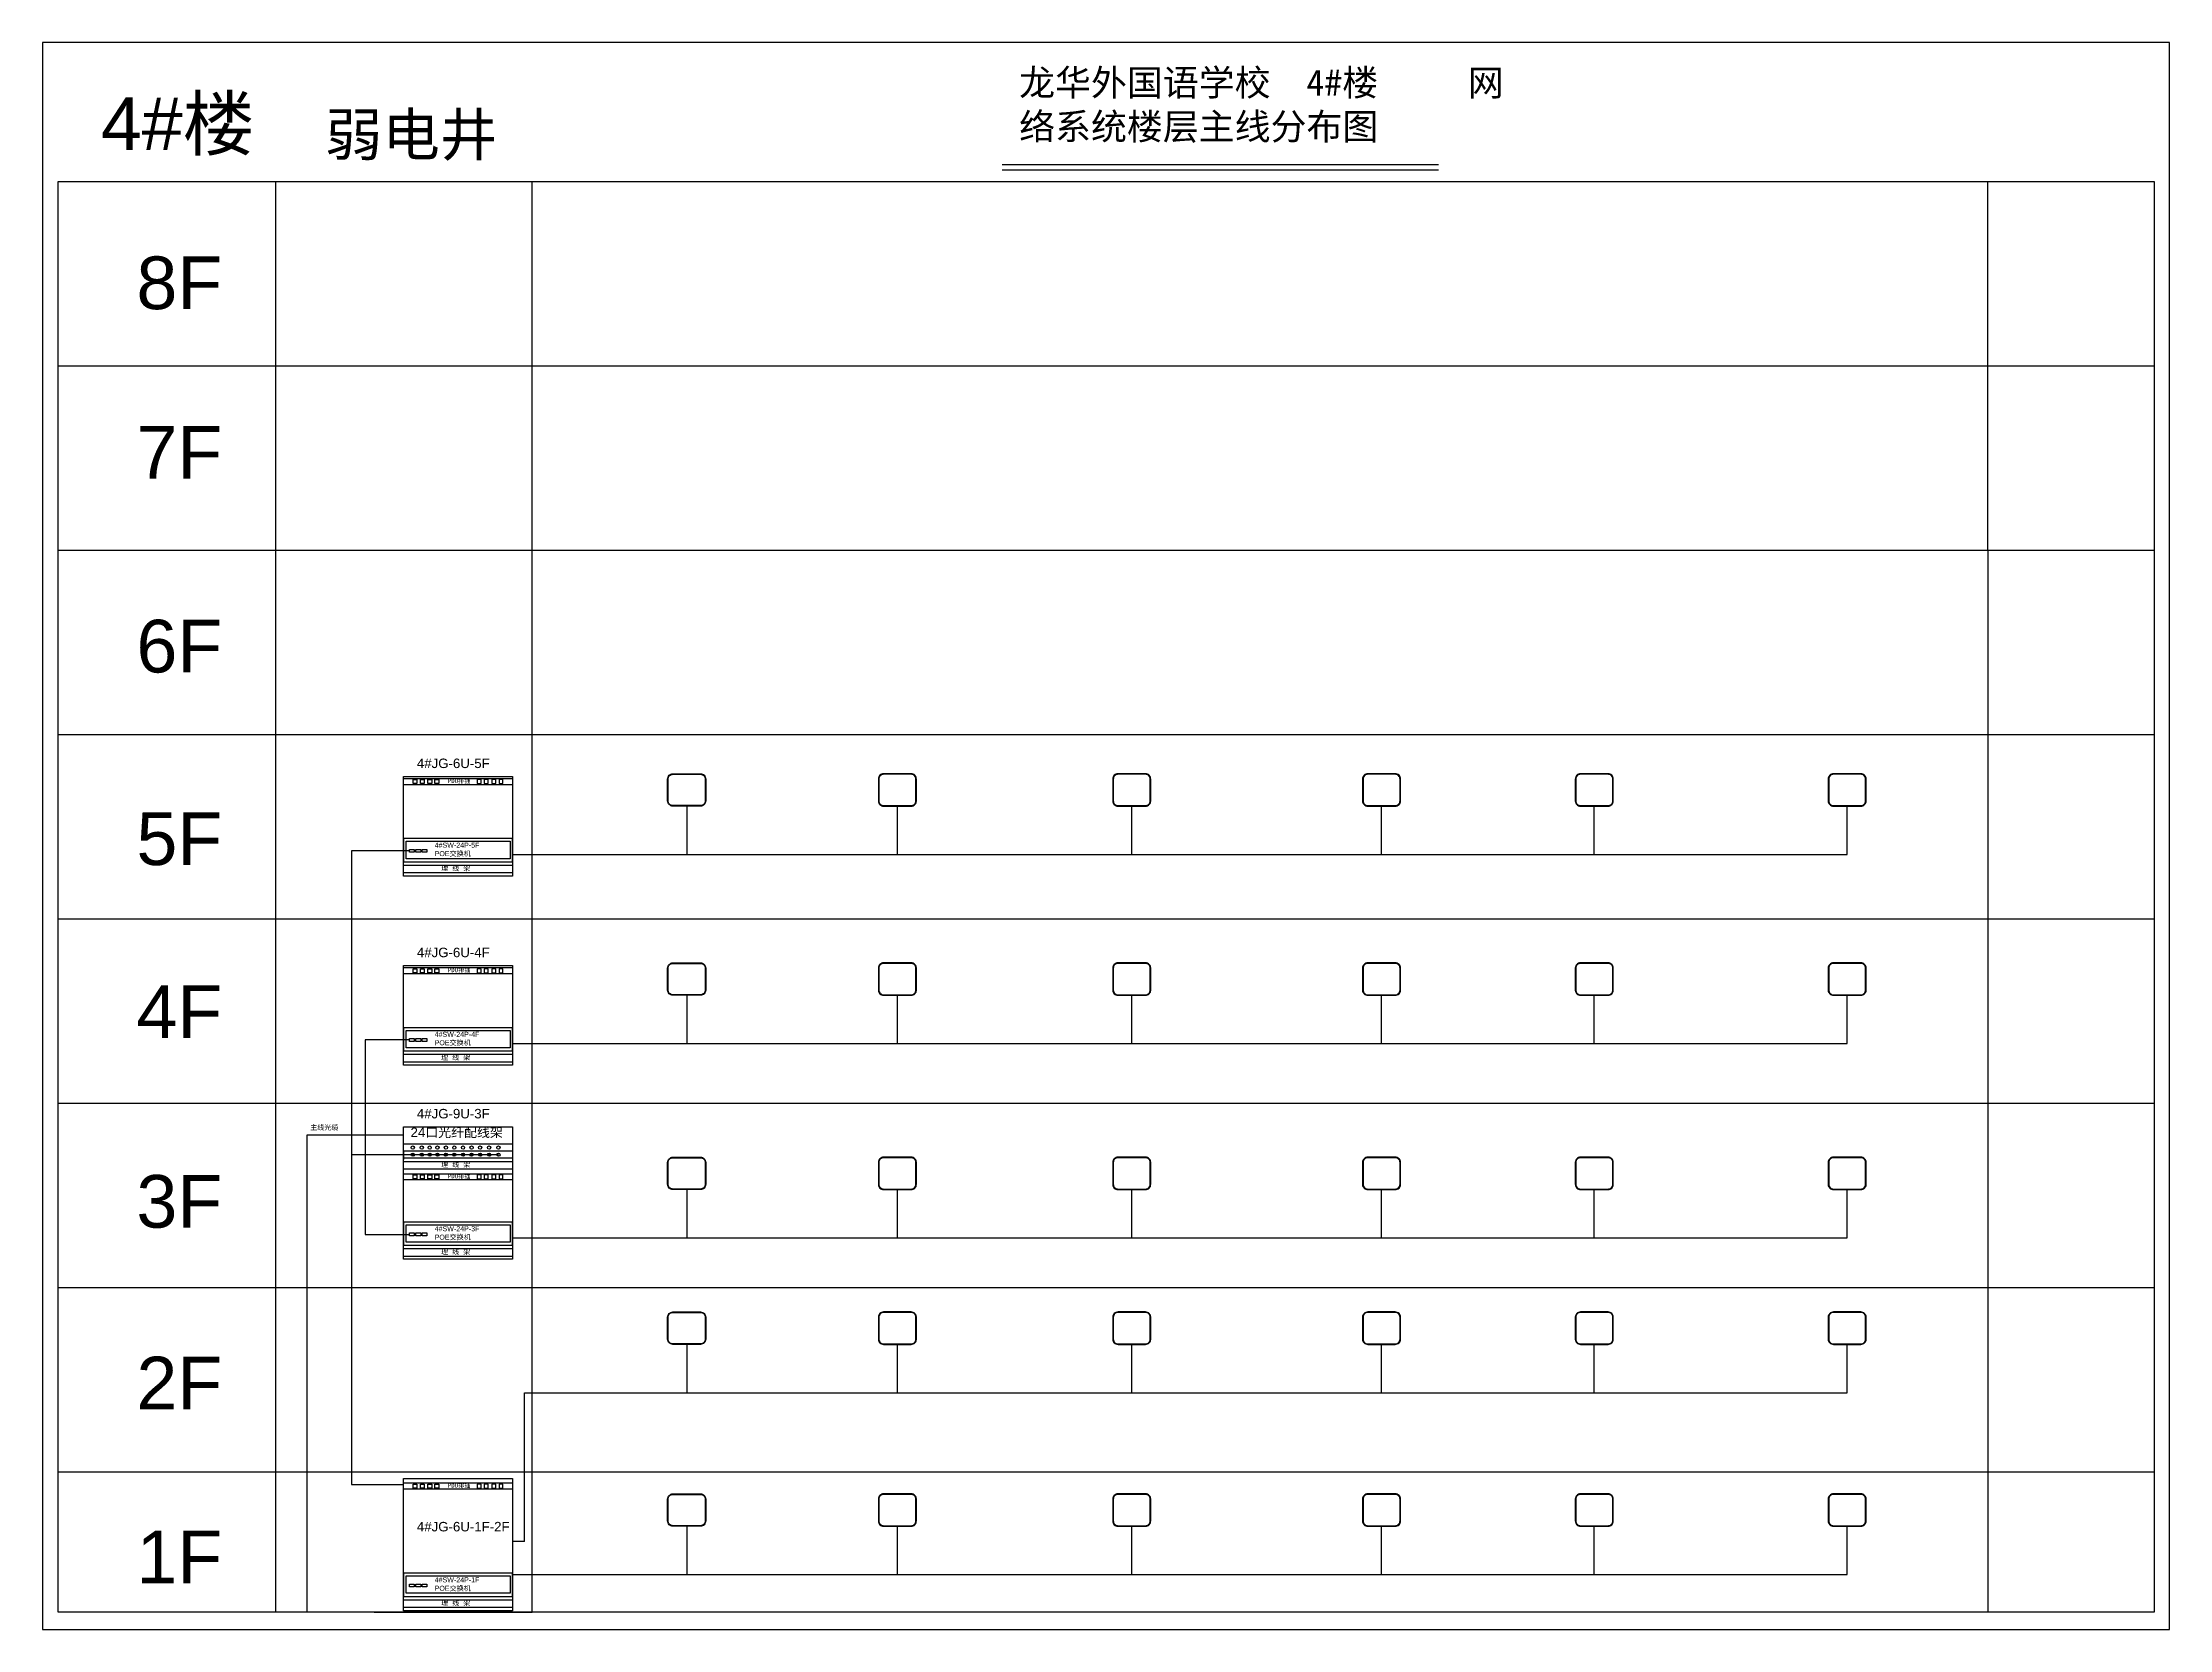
# Model space of a CAD drawing. Header units: millimetres. Extents: x 50392 to 160164, y -68581 to 42974.
# Drawn here: x 116974 to 157360, y -30612 to -480 of the extents above; entities that cross this region are included whole.
import ezdxf

# ---------------------------------------------------------------- set-up
doc = ezdxf.new("R2010")
doc.units = ezdxf.units.MM
doc.layers.add('多模光纤', color=4, linetype='Continuous')
doc.styles.get("Standard").update_dxf_attribs({"font": 'arial.ttf'})

msp = doc.modelspace()

# ---------------------------------------------------------------- texts
at = {"attachment_point": 1}
for s, width, insert, char_height in [('\\A1;{\\fSimSun|b0|i0|c134|p2;龙华外国语学校  4#楼     网络系统楼层主线分布图}', 9385.23, (135518, -991), 500), ('4#{\\fSimSun|b0|i0|c134|p2;楼}', 9059, (118082, -1521), 1000), ('{\\fSimSun|b0|i0|c134|p2;弱电井}', 9059, (122335, -1827), 800), ('8F', 1720.87, (118757, -4542), 1000), ('7F', 1720.87, (118757, -7763), 1000), ('6F', 1720.87, (118757, -11441), 1000), ('4#JG-6U-5F', 1720.87, (124082, -14076), 180), ('5F', 1720.87, (118757, -15098), 1000), ('4#SW-24P-5F\\PPOE{\\fSimSun|b0|i0|c134|p2;交换机}', 729.57, (124420, -15672), 96), ('{\\fSimSun|b0|i0|c134|p2;理 线 架}', 1127.72, (124543, -16109), 96), ('4#JG-6U-4F', 1720.87, (124082, -17667), 180), ('4F', 1720.87, (118757, -18381), 1000), ('4#SW-24P-4F\\PPOE{\\fSimSun|b0|i0|c134|p2;交换机}', 729.57, (124420, -19264), 96), ('{\\fSimSun|b0|i0|c134|p2;理 线 架}', 1127.72, (124543, -19701), 96), ('4#JG-9U-3F', 1720.87, (124082, -20728), 180), ('{\\fSimSun|b0|i0|c134|p2;主线光缆 }', 1127.72, (122056, -21031), 96), ('24{\\fSimSun|b0|i0|c134|p2;口光纤配线架}', 3268.34, (123962, -21083), 180), ('{\\fSimSun|b0|i0|c134|p2;理 线 架}', 1127.72, (124543, -21736), 96), ('3F', 1720.87, (118757, -21983), 1000), ('4#SW-24P-3F\\PPOE{\\fSimSun|b0|i0|c134|p2;交换机}', 729.57, (124420, -22955), 96), ('{\\fSimSun|b0|i0|c134|p2;理 线 架}', 1127.72, (124543, -23392), 96), ('2F', 1720.87, (118757, -25433), 1000), ('4#JG-6U-1F-2F', 1720.87, (124082, -28570), 180), ('1F', 1720.87, (118757, -28734), 1000), ('4#SW-24P-1F\\PPOE{\\fSimSun|b0|i0|c134|p2;交换机}', 729.57, (124420, -29622), 96), ('{\\fSimSun|b0|i0|c134|p2;理 线 架}', 1127.72, (124543, -30059), 96)]:
    msp.add_mtext_dynamic_manual_height_columns(s, width=width, gutter_width=12.5, heights=[0], dxfattribs=dict(at, insert=insert, char_height=char_height))

# ---------------------------------------------------------------- blocks, each defined once
blk = doc.blocks.new('5664')
for points in [[(0, 0), (1721, 0), (1721, -99), (0, -99)], [(151, -18), (211, -18), (211, -81), (151, -81)], [(265, -18), (326, -18), (326, -81), (265, -81)], [(385, -18), (445, -18), (445, -81), (385, -81)], [(496, -18), (556, -18), (556, -81), (496, -81)], [(1225, -18), (1165, -18), (1165, -81), (1225, -81)], [(1336, -18), (1276, -18), (1276, -81), (1336, -81)], [(1456, -18), (1395, -18), (1395, -81), (1456, -81)], [(1570, -18), (1510, -18), (1510, -81), (1570, -81)]]:
    blk.add_lwpolyline(points, close=True)
at = {"insert": (697, -4), "char_height": 70, "attachment_point": 1}
blk.add_mtext_dynamic_manual_height_columns('{\\fSimHei|b0|i0|c134|p49;PDU排插}', width=1720.87, gutter_width=12.5, heights=[0], dxfattribs=at)

# ---------------------------------------------------------------- linework, layer by layer
for p, q in [((135197, -2794), (143478, -2794)), ((117271, -6617), (117271, -3117)), ((117271, -3117), (157068, -3117)), ((121399, -3117), (121399, -30284)), ((126271, -10117), (126271, -3117)), ((135197, -2895), (143478, -2895)), ((153910, -10117), (153910, -3117)), ((157068, -3117), (157068, -10117)), ((117271, -10117), (117271, -6617)), ((117271, -6617), (157068, -6617)), ((117271, -13617), (117271, -10117)), ((117271, -10117), (157068, -10117)), ((117271, -10117), (123271, -10117)), ((126271, -30284), (126271, -10117)), ((153910, -10117), (153910, -30284)), ((157068, -10117), (157068, -30284)), ((117271, -17117), (117271, -13617)), ((117271, -13617), (157068, -13617)), ((117271, -20617), (117271, -17117)), ((117271, -17117), (157068, -17117)), ((117271, -24117), (117271, -20617)), ((117271, -20617), (157068, -20617)), ((123831, -21526), (125896, -21526)), ((123831, -21526), (123831, -21687)), ((117271, -27617), (117271, -24117)), ((117271, -24117), (157068, -24117)), ((117271, -30284), (117271, -27617)), ((117271, -27617), (157068, -27617)), ((157068, -30284), (117271, -30284)), ((123271, -30284), (126271, -30284)), ((157068, -30284), (155382, -30284))]:
    msp.add_line(p, q)
at = {"color": 30}
for p, q in [((129205, -14979), (129205, -15896)), ((133206, -15896), (133206, -14979)), ((137656, -15896), (137656, -14979)), ((142399, -15896), (142399, -14979)), ((146439, -15896), (146439, -14979)), ((151240, -15896), (151240, -14979)), ((125896, -15896), (151240, -15896)), ((129205, -18571), (129205, -19488)), ((133206, -19488), (133206, -18571)), ((137656, -19488), (137656, -18571)), ((142399, -19488), (142399, -18571)), ((146439, -19488), (146439, -18571)), ((151240, -19488), (151240, -18571)), ((125896, -19488), (151240, -19488)), ((129205, -22260), (129205, -23177)), ((133206, -23177), (133206, -22260)), ((137656, -23177), (137656, -22260)), ((142399, -23177), (142399, -22260)), ((146439, -23177), (146439, -22260)), ((151240, -23177), (151240, -22260)), ((125896, -23177), (151240, -23177)), ((129205, -25199), (129205, -26116)), ((133206, -26116), (133206, -25199)), ((137656, -26116), (137656, -25199)), ((142399, -26116), (142399, -25199)), ((146439, -26116), (146439, -25199)), ((151240, -26116), (151240, -25199)), ((126127, -26116), (151240, -26116)), ((126127, -28942), (126127, -26116)), ((129205, -28652), (129205, -29569)), ((133206, -29569), (133206, -28652)), ((137656, -29569), (137656, -28652)), ((142399, -29569), (142399, -28652)), ((146439, -29569), (146439, -28652)), ((151240, -29569), (151240, -28652)), ((126127, -28942), (125896, -28942)), ((125896, -29569), (151240, -29569))]:
    msp.add_line(p, q, dxfattribs=at)
at = {"color": 3}
for p, q in [((121998, -30284), (121998, -21221)), ((121998, -21221), (123831, -21221))]:
    msp.add_line(p, q, dxfattribs=at)
at = {"color": 4}
msp.add_line((122841, -27859), (123831, -27859), dxfattribs=at)
for points in [[(116974, -30612), (157360, -30612), (157360, -480), (116974, -480)], [(123831, -14417), (125896, -14417), (125896, -16307), (123831, -16307)], [(123831, -16034), (125896, -16034), (125896, -15594), (123831, -15594)], [(123881, -15645), (125852, -15645), (125852, -15977), (123881, -15977)], [(123831, -16098), (125896, -16098), (125896, -16247), (123831, -16247)], [(123941, -15800), (124033, -15800), (124033, -15855), (123941, -15855)], [(124063, -15800), (124155, -15800), (124155, -15855), (124063, -15855)], [(124180, -15800), (124272, -15800), (124272, -15855), (124180, -15855)], [(123831, -18008), (125896, -18008), (125896, -19898), (123831, -19898)], [(123831, -19626), (125896, -19626), (125896, -19186), (123831, -19186)], [(123881, -19237), (125852, -19237), (125852, -19568), (123881, -19568)], [(123831, -19689), (125896, -19689), (125896, -19838), (123831, -19838)], [(123941, -19392), (124033, -19392), (124033, -19447), (123941, -19447)], [(124063, -19392), (124155, -19392), (124155, -19447), (124063, -19447)], [(124180, -19392), (124272, -19392), (124272, -19447), (124180, -19447)], [(123831, -21068), (125896, -21068), (125896, -23579), (123831, -23579)], [(123831, -21390), (125896, -21390), (125896, -21662), (123831, -21662)], [(123831, -21724), (125896, -21724), (125896, -21873), (123831, -21873)], [(123831, -23317), (125896, -23317), (125896, -22877), (123831, -22877)], [(123881, -22928), (125852, -22928), (125852, -23259), (123881, -23259)], [(123831, -23380), (125896, -23380), (125896, -23529), (123831, -23529)], [(123941, -23083), (124033, -23083), (124033, -23138), (123941, -23138)], [(124063, -23083), (124155, -23083), (124155, -23138), (124063, -23138)], [(124180, -23083), (124272, -23083), (124272, -23138), (124180, -23138)], [(123831, -27747), (125896, -27747), (125896, -30258), (123831, -30258)], [(123831, -29984), (125896, -29984), (125896, -29544), (123831, -29544)], [(123881, -29595), (125852, -29595), (125852, -29926), (123881, -29926)], [(123941, -29750), (124033, -29750), (124033, -29805), (123941, -29805)], [(124063, -29750), (124155, -29750), (124155, -29805), (124063, -29805)], [(124180, -29750), (124272, -29750), (124272, -29805), (124180, -29805)], [(123831, -30047), (125896, -30047), (125896, -30196), (123831, -30196)]]:
    msp.add_lwpolyline(points, close=True)
for points in [[(128944, -14364), (129466, -14364, -0.414214), (129566, -14464), (129566, -14879, -0.414214), (129466, -14979), (128944, -14979, -0.414214), (128844, -14879), (128844, -14464, -0.414214)], [(128944, -14374), (129466, -14374, -0.414214), (129556, -14464), (129556, -14879, -0.414214), (129466, -14969), (128944, -14969, -0.414214), (128854, -14879), (128854, -14464, -0.414214)], [(133467, -14364), (132945, -14364, 0.414214), (132845, -14464), (132845, -14879, 0.414214), (132945, -14979), (133467, -14979, 0.414214), (133567, -14879), (133567, -14464, 0.414214)], [(133467, -14374), (132945, -14374, 0.414214), (132855, -14464), (132855, -14879, 0.414214), (132945, -14969), (133467, -14969, 0.414214), (133557, -14879), (133557, -14464, 0.414214)], [(137917, -14364), (137395, -14364, 0.414214), (137295, -14464), (137295, -14879, 0.414214), (137395, -14979), (137917, -14979, 0.414214), (138017, -14879), (138017, -14464, 0.414214)], [(137917, -14374), (137395, -14374, 0.414214), (137305, -14464), (137305, -14879, 0.414214), (137395, -14969), (137917, -14969, 0.414214), (138007, -14879), (138007, -14464, 0.414214)], [(142660, -14364), (142138, -14364, 0.414214), (142038, -14464), (142038, -14879, 0.414214), (142138, -14979), (142660, -14979, 0.414214), (142760, -14879), (142760, -14464, 0.414214)], [(142660, -14374), (142138, -14374, 0.414214), (142048, -14464), (142048, -14879, 0.414214), (142138, -14969), (142660, -14969, 0.414214), (142750, -14879), (142750, -14464, 0.414214)], [(146700, -14364), (146178, -14364, 0.414214), (146078, -14464), (146078, -14879, 0.414214), (146178, -14979), (146700, -14979, 0.414214), (146800, -14879), (146800, -14464, 0.414214)], [(146700, -14374), (146178, -14374, 0.414214), (146088, -14464), (146088, -14879, 0.414214), (146178, -14969), (146700, -14969, 0.414214), (146790, -14879), (146790, -14464, 0.414214)], [(151501, -14364), (150979, -14364, 0.414214), (150879, -14464), (150879, -14879, 0.414214), (150979, -14979), (151501, -14979, 0.414214), (151601, -14879), (151601, -14464, 0.414214)], [(151501, -14374), (150979, -14374, 0.414214), (150889, -14464), (150889, -14879, 0.414214), (150979, -14969), (151501, -14969, 0.414214), (151591, -14879), (151591, -14464, 0.414214)], [(128944, -17955), (129466, -17955, -0.414214), (129566, -18055), (129566, -18471, -0.414214), (129466, -18571), (128944, -18571, -0.414214), (128844, -18471), (128844, -18055, -0.414214)], [(128944, -17965), (129466, -17965, -0.414214), (129556, -18055), (129556, -18471, -0.414214), (129466, -18561), (128944, -18561, -0.414214), (128854, -18471), (128854, -18055, -0.414214)], [(133467, -17955), (132945, -17955, 0.414214), (132845, -18055), (132845, -18471, 0.414214), (132945, -18571), (133467, -18571, 0.414214), (133567, -18471), (133567, -18055, 0.414214)], [(133467, -17965), (132945, -17965, 0.414214), (132855, -18055), (132855, -18471, 0.414214), (132945, -18561), (133467, -18561, 0.414214), (133557, -18471), (133557, -18055, 0.414214)], [(137917, -17955), (137395, -17955, 0.414214), (137295, -18055), (137295, -18471, 0.414214), (137395, -18571), (137917, -18571, 0.414214), (138017, -18471), (138017, -18055, 0.414214)], [(137917, -17965), (137395, -17965, 0.414214), (137305, -18055), (137305, -18471, 0.414214), (137395, -18561), (137917, -18561, 0.414214), (138007, -18471), (138007, -18055, 0.414214)], [(142660, -17955), (142138, -17955, 0.414214), (142038, -18055), (142038, -18471, 0.414214), (142138, -18571), (142660, -18571, 0.414214), (142760, -18471), (142760, -18055, 0.414214)], [(142660, -17965), (142138, -17965, 0.414214), (142048, -18055), (142048, -18471, 0.414214), (142138, -18561), (142660, -18561, 0.414214), (142750, -18471), (142750, -18055, 0.414214)], [(146700, -17955), (146178, -17955, 0.414214), (146078, -18055), (146078, -18471, 0.414214), (146178, -18571), (146700, -18571, 0.414214), (146800, -18471), (146800, -18055, 0.414214)], [(146700, -17965), (146178, -17965, 0.414214), (146088, -18055), (146088, -18471, 0.414214), (146178, -18561), (146700, -18561, 0.414214), (146790, -18471), (146790, -18055, 0.414214)], [(151501, -17955), (150979, -17955, 0.414214), (150879, -18055), (150879, -18471, 0.414214), (150979, -18571), (151501, -18571, 0.414214), (151601, -18471), (151601, -18055, 0.414214)], [(151501, -17965), (150979, -17965, 0.414214), (150889, -18055), (150889, -18471, 0.414214), (150979, -18561), (151501, -18561, 0.414214), (151591, -18471), (151591, -18055, 0.414214)], [(128944, -21645), (129466, -21645, -0.414214), (129566, -21745), (129566, -22160, -0.414214), (129466, -22260), (128944, -22260, -0.414214), (128844, -22160), (128844, -21745, -0.414214)], [(128944, -21655), (129466, -21655, -0.414214), (129556, -21745), (129556, -22160, -0.414214), (129466, -22250), (128944, -22250, -0.414214), (128854, -22160), (128854, -21745, -0.414214)], [(133467, -21645), (132945, -21645, 0.414214), (132845, -21745), (132845, -22160, 0.414214), (132945, -22260), (133467, -22260, 0.414214), (133567, -22160), (133567, -21745, 0.414214)], [(133467, -21655), (132945, -21655, 0.414214), (132855, -21745), (132855, -22160, 0.414214), (132945, -22250), (133467, -22250, 0.414214), (133557, -22160), (133557, -21745, 0.414214)], [(137917, -21645), (137395, -21645, 0.414214), (137295, -21745), (137295, -22160, 0.414214), (137395, -22260), (137917, -22260, 0.414214), (138017, -22160), (138017, -21745, 0.414214)], [(137917, -21655), (137395, -21655, 0.414214), (137305, -21745), (137305, -22160, 0.414214), (137395, -22250), (137917, -22250, 0.414214), (138007, -22160), (138007, -21745, 0.414214)], [(142660, -21645), (142138, -21645, 0.414214), (142038, -21745), (142038, -22160, 0.414214), (142138, -22260), (142660, -22260, 0.414214), (142760, -22160), (142760, -21745, 0.414214)], [(142660, -21655), (142138, -21655, 0.414214), (142048, -21745), (142048, -22160, 0.414214), (142138, -22250), (142660, -22250, 0.414214), (142750, -22160), (142750, -21745, 0.414214)], [(146700, -21645), (146178, -21645, 0.414214), (146078, -21745), (146078, -22160, 0.414214), (146178, -22260), (146700, -22260, 0.414214), (146800, -22160), (146800, -21745, 0.414214)], [(146700, -21655), (146178, -21655, 0.414214), (146088, -21745), (146088, -22160, 0.414214), (146178, -22250), (146700, -22250, 0.414214), (146790, -22160), (146790, -21745, 0.414214)], [(151501, -21645), (150979, -21645, 0.414214), (150879, -21745), (150879, -22160, 0.414214), (150979, -22260), (151501, -22260, 0.414214), (151601, -22160), (151601, -21745, 0.414214)], [(151501, -21655), (150979, -21655, 0.414214), (150889, -21745), (150889, -22160, 0.414214), (150979, -22250), (151501, -22250, 0.414214), (151591, -22160), (151591, -21745, 0.414214)], [(128944, -24584), (129466, -24584, -0.414214), (129566, -24684), (129566, -25099, -0.414214), (129466, -25199), (128944, -25199, -0.414214), (128844, -25099), (128844, -24684, -0.414214)], [(128944, -24594), (129466, -24594, -0.414214), (129556, -24684), (129556, -25099, -0.414214), (129466, -25189), (128944, -25189, -0.414214), (128854, -25099), (128854, -24684, -0.414214)], [(133467, -24584), (132945, -24584, 0.414214), (132845, -24684), (132845, -25099, 0.414214), (132945, -25199), (133467, -25199, 0.414214), (133567, -25099), (133567, -24684, 0.414214)], [(133467, -24594), (132945, -24594, 0.414214), (132855, -24684), (132855, -25099, 0.414214), (132945, -25189), (133467, -25189, 0.414214), (133557, -25099), (133557, -24684, 0.414214)], [(137917, -24584), (137395, -24584, 0.414214), (137295, -24684), (137295, -25099, 0.414214), (137395, -25199), (137917, -25199, 0.414214), (138017, -25099), (138017, -24684, 0.414214)], [(137917, -24594), (137395, -24594, 0.414214), (137305, -24684), (137305, -25099, 0.414214), (137395, -25189), (137917, -25189, 0.414214), (138007, -25099), (138007, -24684, 0.414214)], [(142660, -24584), (142138, -24584, 0.414214), (142038, -24684), (142038, -25099, 0.414214), (142138, -25199), (142660, -25199, 0.414214), (142760, -25099), (142760, -24684, 0.414214)], [(142660, -24594), (142138, -24594, 0.414214), (142048, -24684), (142048, -25099, 0.414214), (142138, -25189), (142660, -25189, 0.414214), (142750, -25099), (142750, -24684, 0.414214)], [(146700, -24584), (146178, -24584, 0.414214), (146078, -24684), (146078, -25099, 0.414214), (146178, -25199), (146700, -25199, 0.414214), (146800, -25099), (146800, -24684, 0.414214)], [(146700, -24594), (146178, -24594, 0.414214), (146088, -24684), (146088, -25099, 0.414214), (146178, -25189), (146700, -25189, 0.414214), (146790, -25099), (146790, -24684, 0.414214)], [(151501, -24584), (150979, -24584, 0.414214), (150879, -24684), (150879, -25099, 0.414214), (150979, -25199), (151501, -25199, 0.414214), (151601, -25099), (151601, -24684, 0.414214)], [(151501, -24594), (150979, -24594, 0.414214), (150889, -24684), (150889, -25099, 0.414214), (150979, -25189), (151501, -25189, 0.414214), (151591, -25099), (151591, -24684, 0.414214)], [(128944, -28037), (129466, -28037, -0.414214), (129566, -28137), (129566, -28552, -0.414214), (129466, -28652), (128944, -28652, -0.414214), (128844, -28552), (128844, -28137, -0.414214)], [(128944, -28047), (129466, -28047, -0.414214), (129556, -28137), (129556, -28552, -0.414214), (129466, -28642), (128944, -28642, -0.414214), (128854, -28552), (128854, -28137, -0.414214)], [(133467, -28037), (132945, -28037, 0.414214), (132845, -28137), (132845, -28552, 0.414214), (132945, -28652), (133467, -28652, 0.414214), (133567, -28552), (133567, -28137, 0.414214)], [(133467, -28047), (132945, -28047, 0.414214), (132855, -28137), (132855, -28552, 0.414214), (132945, -28642), (133467, -28642, 0.414214), (133557, -28552), (133557, -28137, 0.414214)], [(137917, -28037), (137395, -28037, 0.414214), (137295, -28137), (137295, -28552, 0.414214), (137395, -28652), (137917, -28652, 0.414214), (138017, -28552), (138017, -28137, 0.414214)], [(137917, -28047), (137395, -28047, 0.414214), (137305, -28137), (137305, -28552, 0.414214), (137395, -28642), (137917, -28642, 0.414214), (138007, -28552), (138007, -28137, 0.414214)], [(142660, -28037), (142138, -28037, 0.414214), (142038, -28137), (142038, -28552, 0.414214), (142138, -28652), (142660, -28652, 0.414214), (142760, -28552), (142760, -28137, 0.414214)], [(142660, -28047), (142138, -28047, 0.414214), (142048, -28137), (142048, -28552, 0.414214), (142138, -28642), (142660, -28642, 0.414214), (142750, -28552), (142750, -28137, 0.414214)], [(146700, -28037), (146178, -28037, 0.414214), (146078, -28137), (146078, -28552, 0.414214), (146178, -28652), (146700, -28652, 0.414214), (146800, -28552), (146800, -28137, 0.414214)], [(146700, -28047), (146178, -28047, 0.414214), (146088, -28137), (146088, -28552, 0.414214), (146178, -28642), (146700, -28642, 0.414214), (146790, -28552), (146790, -28137, 0.414214)], [(151501, -28037), (150979, -28037, 0.414214), (150879, -28137), (150879, -28552, 0.414214), (150979, -28652), (151501, -28652, 0.414214), (151601, -28552), (151601, -28137, 0.414214)], [(151501, -28047), (150979, -28047, 0.414214), (150889, -28137), (150889, -28552, 0.414214), (150979, -28642), (151501, -28642, 0.414214), (151591, -28552), (151591, -28137, 0.414214)]]:
    msp.add_lwpolyline(points, format="xyb", close=True)
for centre in [(124005, -21462), (124005, -21597), (124174, -21462), (124174, -21597), (124325, -21462), (124325, -21597), (124472, -21462), (124472, -21597), (124634, -21462), (124634, -21597), (124793, -21462), (124793, -21597), (124958, -21462), (124958, -21597), (125121, -21462), (125121, -21597), (125283, -21462), (125283, -21597), (125454, -21462), (125454, -21597), (125631, -21462), (125631, -21597)]:
    msp.add_circle(centre, 31.3)
at = {"layer": '多模光纤'}
for p, q in [((123941, -15828), (122841, -15828)), ((122841, -15828), (122841, -21597)), ((123941, -19419), (123102, -19419)), ((123102, -19419), (123102, -21597)), ((123102, -21597), (122841, -21597)), ((122841, -21597), (122841, -27859)), ((125631, -21597), (123102, -21597)), ((123102, -21597), (123102, -23110)), ((123102, -23110), (123941, -23110))]:
    msp.add_line(p, q, dxfattribs=at)

# ---------------------------------------------------------------- block references
at = {"xscale": 1.2, "yscale": 1.2, "zscale": 1.2}
for p in [(123831, -14453), (123831, -18045), (123831, -21958), (123831, -27831)]:
    msp.add_blockref('5664', p, dxfattribs=at)

msp.set_redraw_order([(e.dxf.handle, doc.entitydb.next_handle()) for e in msp.query("TEXT MTEXT ATTDEF DIMENSION ARC_DIMENSION")])  # texts and dimensions are drawn at this point

doc.saveas('drawing.dxf')
